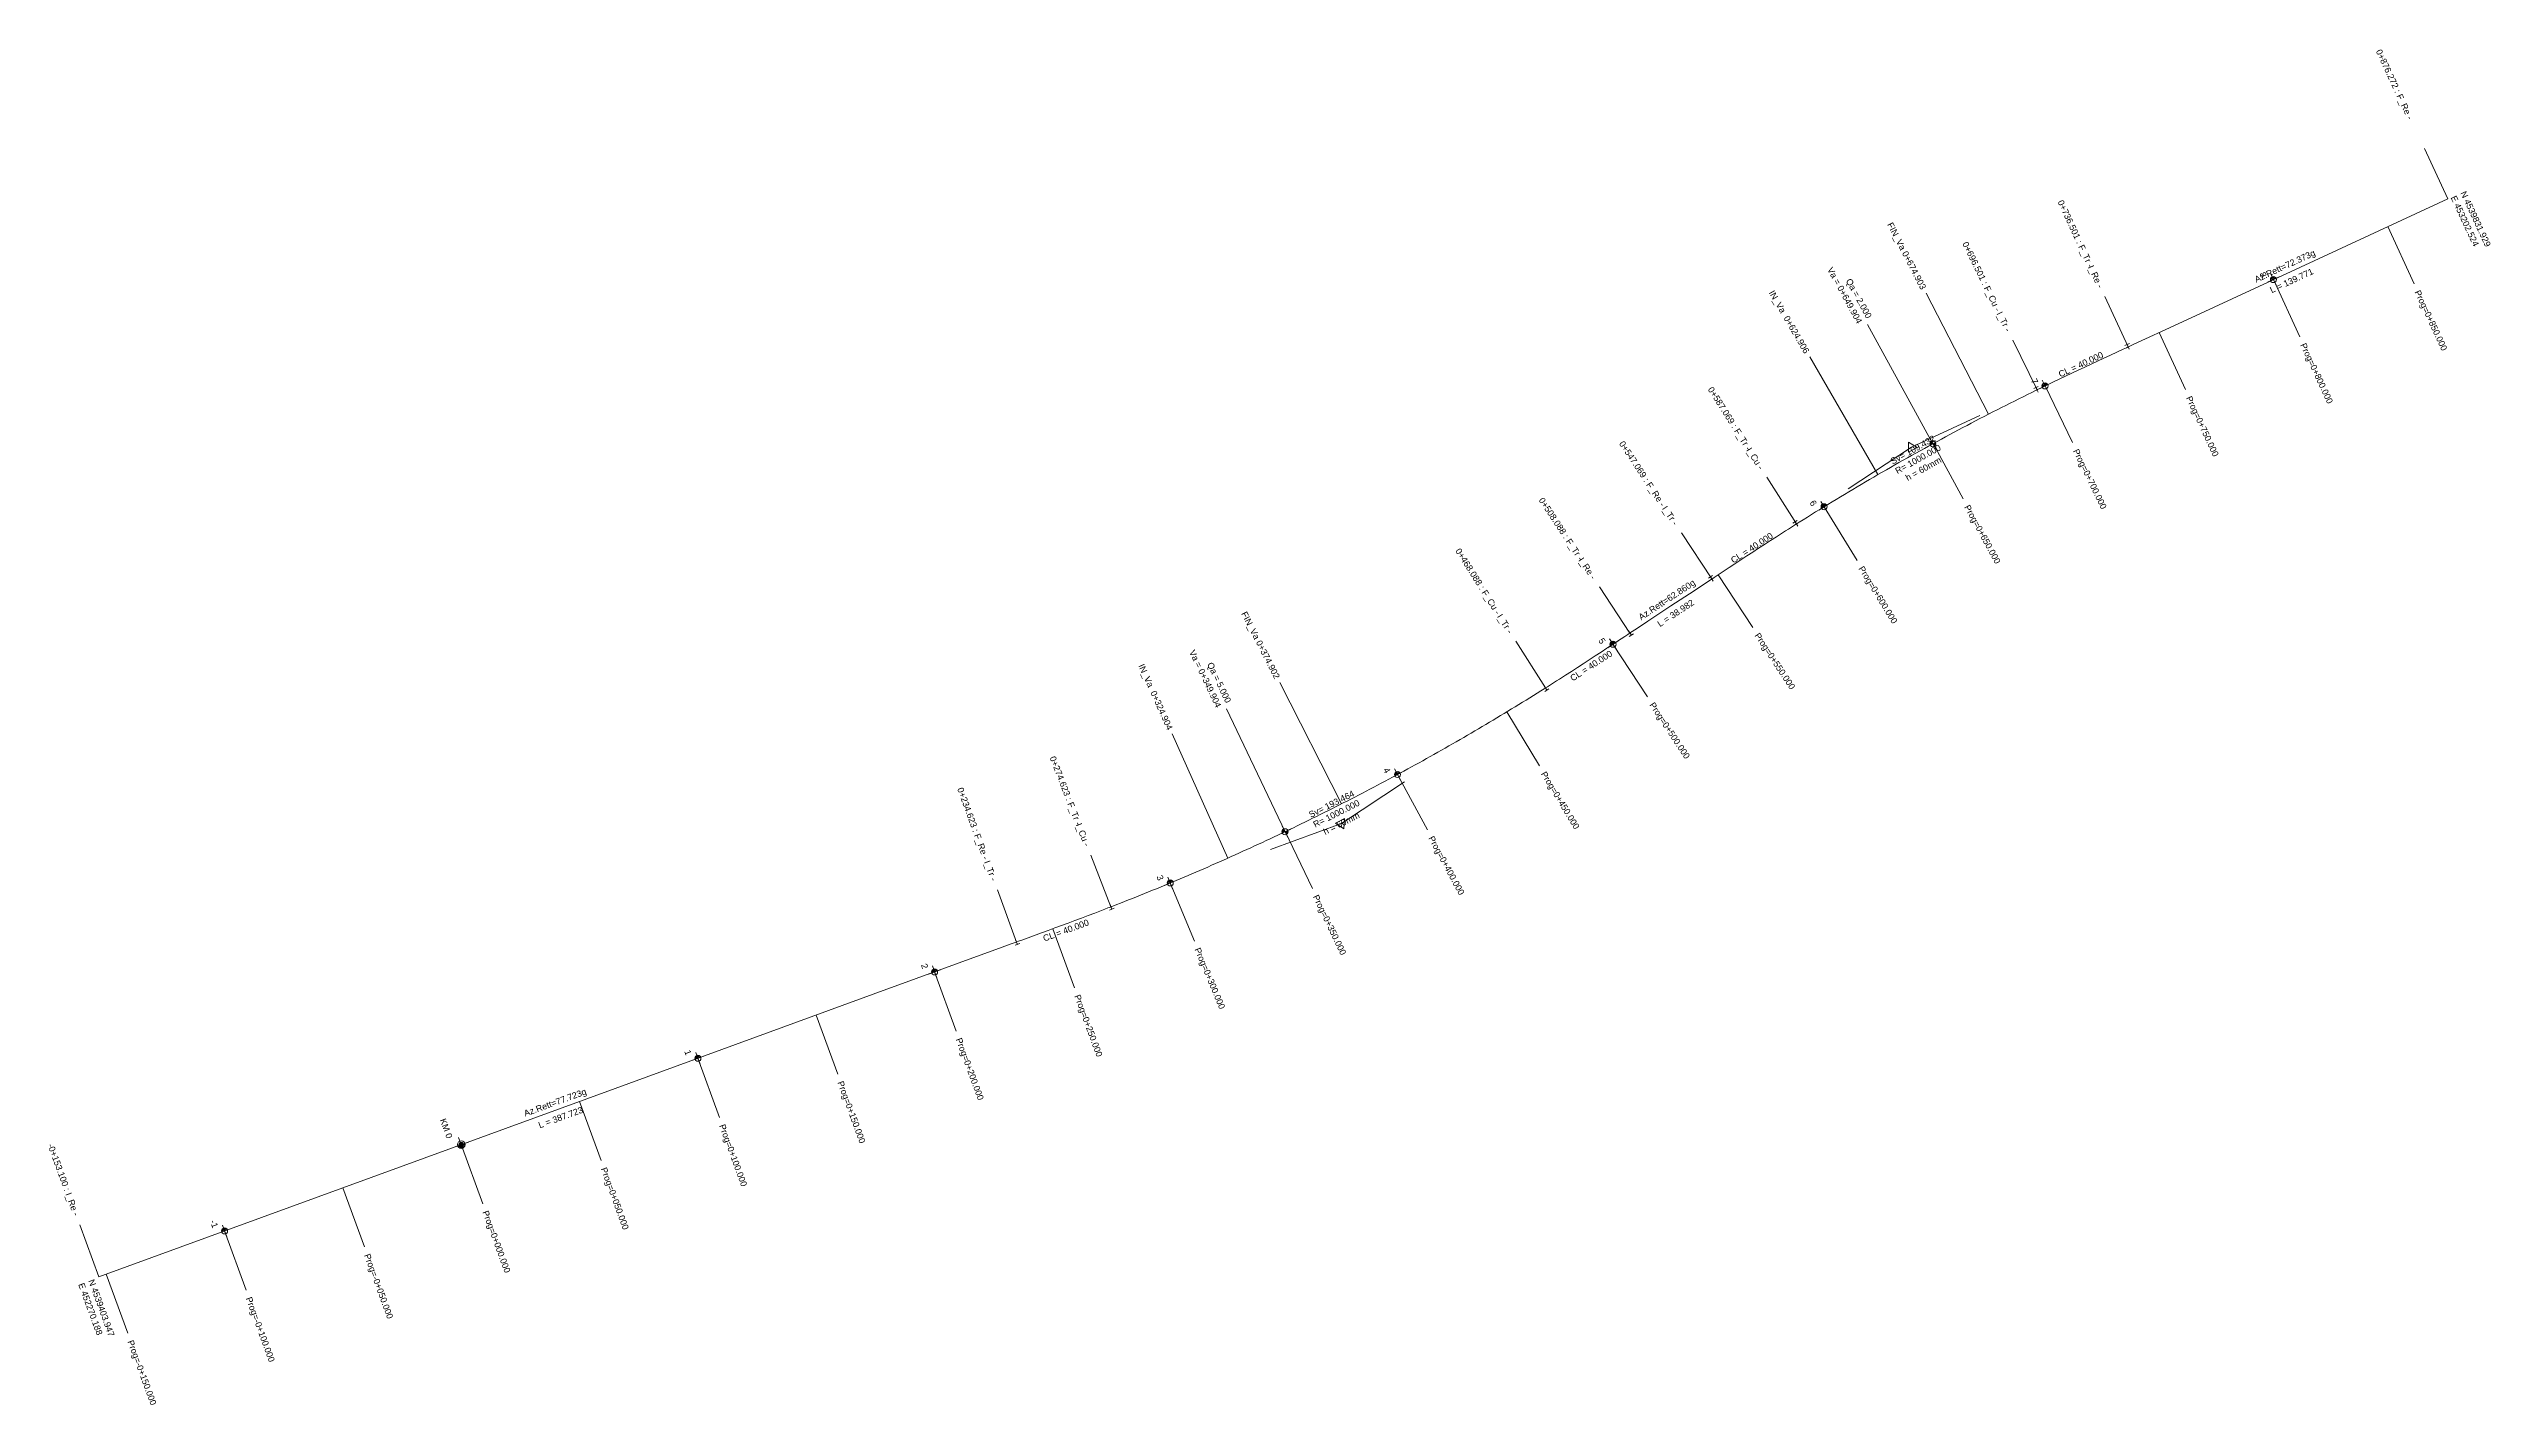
# Model space of a CAD drawing. Header units: metres. Extents: x 452250 to 453220, y 4539353 to 4539891.
import ezdxf
from ezdxf.enums import TextEntityAlignment as Align

# ---------------------------------------------------------------- set-up
doc = ezdxf.new("R2010")
doc.units = ezdxf.units.M
doc.header["$MEASUREMENT"] = 0
for name, color, linetype, lineweight in [('_Chilometriche', 2, 'Continuous', 0), ('_Ettometriche', 2, 'Continuous', 0), ('_Ettometriche_500', 2, 'Continuous', 0), ('_Linee Progressive Passo Costante', 1, 'Continuous', 0), ('_Linee Progressive Pti Tangenza', 1, 'Continuous', 0), ('_Linee_Elementi_Alt_in_Pln', 1, 'Continuous', 0), ('_PLN_Lunghezza_Clotoide', 2, 'Continuous', 0), ('_PLN_Simb_T', 2, 'Continuous', 0), ('_Simboli Curve Planimetriche', 2, 'Continuous', 0), ('_Simbolo_vertice_altimetrico_in_pln', 1, 'Continuous', 0), ('_Txt Componenti Planimetrici', 2, 'Continuous', 0), ('_Txt Coordinate Iniziali', 2, 'Continuous', 0), ('_Txt progressive passo costante', 2, 'Continuous', 0), ('_Txt Pti di Tangenza', 2, 'Continuous', 0), ('_TXT_coordinate finali', 2, 'Continuous', 0), ('_TXT_Elementi_Alt_in_Pln', 2, 'Continuous', 0), ('_Vertici Curve Planimetriche', 2, 'Continuous', 0), ('Ferrovia_Principale', 4, 'Continuous', 0)]:
    doc.layers.add(name, color=color, linetype=linetype, lineweight=lineweight)
doc.styles.add('_Progressive Parziali', font='arial.ttf', dxfattribs={"height": 0.0025})
doc.styles.add('_Txt_Pln_Centro', font='arial.ttf', dxfattribs={"height": 0.0025})
doc.styles.add('_Txt_Pln_DX', font='arial.ttf', dxfattribs={"height": 0.0025})
doc.styles.add('_Txt_Pln_SX', font='arial.ttf', dxfattribs={"height": 0.0025})

msp = doc.modelspace()

# ---------------------------------------------------------------- texts
at = {"layer": '_Txt Componenti Planimetrici', "char_height": 2.5, "attachment_point": 5, "line_spacing_factor": 1.02, "style": '_Txt_Pln_Centro'}
for s, insert, rotation in [('\\C256;Sv= 109.432\\PR= 1000.000', (452991.24, 4539730.41), 29.1448), ('\\C256;Sv= 193.464\\PR= 1000.000', (452760.44, 4539589.74), 26.73744)]:
    msp.add_mtext(s, dxfattribs=dict(at, insert=insert, rotation=rotation))
at = {"layer": '_Txt Pti di Tangenza', "style": '_Txt_Pln_DX'}
msp.add_text('-0+153.100 : I_Re - ', height=2.5, rotation=290.04918, dxfattribs=at).set_placement((452261.62, 4539427.43), align=Align.MIDDLE_RIGHT)

# ---------------------------------------------------------------- blocks, each defined once
blk = doc.blocks.new('SIM_02')
at = {"layer": '_Chilometriche', "color": 2}
for p, q in [((-0.0006, 0.00067), (-0.0006, -0.00067)), ((-0.0003, 0.00085), (-0.0003, -0.00085)), ((0, 0), (0, 0.003)), ((0, 0), (0, -0.003)), ((0.0003, 0.00147), (0.0003, -0.00147)), ((0.0006, 0.00137), (0.0006, -0.00137)), ((0.0009, 0.0012), (0.0009, -0.0012)), ((0.0012, 0.0009), (0.0012, -0.0009)), ((-0.003, 0), (0.003, 0))]:
    blk.add_line(p, q, dxfattribs=at)
for radius in [0.0015, 0.0009]:
    blk.add_circle((0, 0), radius, dxfattribs=at)
blk = doc.blocks.new('DrawTextAnnotation')
at = {"layer": '_Chilometriche', "insert": (-0.004, -0.00342), "char_height": 0.0025, "attachment_point": 6, "line_spacing_factor": 1.02, "style": '_Txt_Pln_DX'}
blk.add_mtext('\\C256;KM 0', dxfattribs=at)
blk = doc.blocks.new('SIM_01')
at = {"layer": '_Ettometriche', "color": 2}
for p, q in [((-0.0009, 0.00079), (-0.0009, -0.00079)), ((-0.0006, 0.00104), (-0.0006, -0.00104)), ((-0.0003, 0.00116), (-0.0003, -0.00116)), ((0, 0.0025), (0, -0.0025)), ((-0.0025, 0), (0.0025, 0))]:
    blk.add_line(p, q, dxfattribs=at)
blk.add_circle((0, 0), 0.0012, dxfattribs=at)
blk = doc.blocks.new('SIM_01_1')
at = {"layer": '_Ettometriche', "color": 2}
for p, q in [((-0.0025, 0), (0.0025, 0)), ((-0.0009, 0.00079), (-0.0009, -0.00079)), ((-0.0006, 0.00104), (-0.0006, -0.00104)), ((-0.0003, 0.00116), (-0.0003, -0.00116)), ((0, 0.0025), (0, -0.0025))]:
    blk.add_line(p, q, dxfattribs=at)
blk.add_circle((0, 0), 0.0012, dxfattribs=at)
blk = doc.blocks.new('DrawTextAnnotation_1')
at = {"layer": '_Ettometriche', "insert": (-0.0025, -0.00292), "char_height": 0.0025, "attachment_point": 6, "line_spacing_factor": 1.02, "style": '_Txt_Pln_DX'}
blk.add_mtext('\\C256;-1', dxfattribs=at)
blk = doc.blocks.new('DrawTextAnnotation_2')
at = {"layer": '_Ettometriche', "insert": (-0.0025, -0.00292), "char_height": 0.0025, "attachment_point": 6, "line_spacing_factor": 1.02, "style": '_Txt_Pln_DX'}
blk.add_mtext('\\C256;1', dxfattribs=at)
blk = doc.blocks.new('DrawTextAnnotation_3')
at = {"layer": '_Ettometriche', "insert": (-0.0025, -0.00292), "char_height": 0.0025, "attachment_point": 6, "line_spacing_factor": 1.02, "style": '_Txt_Pln_DX'}
blk.add_mtext('\\C256;2', dxfattribs=at)
blk = doc.blocks.new('DrawTextAnnotation_4')
at = {"layer": '_Ettometriche', "insert": (-0.0025, -0.00292), "char_height": 0.0025, "attachment_point": 6, "line_spacing_factor": 1.02, "style": '_Txt_Pln_DX'}
blk.add_mtext('\\C256;3', dxfattribs=at)
blk = doc.blocks.new('DrawTextAnnotation_5')
at = {"layer": '_Ettometriche', "insert": (-0.0025, -0.00292), "char_height": 0.0025, "attachment_point": 6, "line_spacing_factor": 1.02, "style": '_Txt_Pln_DX'}
blk.add_mtext('\\C256;4', dxfattribs=at)
blk = doc.blocks.new('DrawTextAnnotation_6')
at = {"layer": '_Ettometriche', "insert": (-0.0025, -0.00292), "char_height": 0.0025, "attachment_point": 6, "line_spacing_factor": 1.02, "style": '_Txt_Pln_DX'}
blk.add_mtext('\\C256;6', dxfattribs=at)
blk = doc.blocks.new('DrawTextAnnotation_7')
at = {"layer": '_Ettometriche', "insert": (-0.0025, -0.00292), "char_height": 0.0025, "attachment_point": 6, "line_spacing_factor": 1.02, "style": '_Txt_Pln_DX'}
blk.add_mtext('\\C256;7', dxfattribs=at)
blk = doc.blocks.new('DrawTextAnnotation_8')
at = {"layer": '_Ettometriche', "insert": (-0.0025, -0.00292), "char_height": 0.0025, "attachment_point": 6, "line_spacing_factor": 1.02, "style": '_Txt_Pln_DX'}
blk.add_mtext('\\C256;8', dxfattribs=at)
blk = doc.blocks.new('SIM_01 - 500')
at = {"layer": '_Ettometriche_500', "color": 2}
for p, q in [((-0.0025, 0), (0.0025, 0)), ((-0.0009, 0.00079), (-0.0009, -0.00079)), ((-0.0006, 0.00104), (-0.0006, -0.00104)), ((-0.0003, 0.00116), (-0.0003, -0.00116)), ((0, 0.0025), (0, -0.0025))]:
    blk.add_line(p, q, dxfattribs=at)
blk.add_circle((0, 0), 0.0012, dxfattribs=at)
blk = doc.blocks.new('DrawTextAnnotation_9')
at = {"layer": '_Ettometriche_500', "insert": (-0.0025, -0.00292), "char_height": 0.0025, "attachment_point": 6, "line_spacing_factor": 1.02, "style": '_Txt_Pln_DX'}
blk.add_mtext('\\C256;5', dxfattribs=at)
blk = doc.blocks.new('DrawLineAnnotationDirectionLength')
at = {"layer": '_Linee Progressive Pti Tangenza'}
blk.add_line((0, 0), (-0.022, 0), dxfattribs=at)
blk = doc.blocks.new('DrawTextAnnotation_10')
at = {"layer": '_Txt Componenti Planimetrici', "insert": (0, 0.00258), "char_height": 0.0025, "attachment_point": 5, "line_spacing_factor": 1.02, "style": '_Txt_Pln_Centro'}
blk.add_mtext('\\C256;Az.Rett=77.723g', dxfattribs=at)
blk = doc.blocks.new('DrawTextAnnotation_11')
at = {"layer": '_Txt Componenti Planimetrici', "insert": (0, 0.00258), "char_height": 0.0025, "attachment_point": 5, "line_spacing_factor": 1.02, "style": '_Txt_Pln_Centro'}
blk.add_mtext('\\C256;Az.Rett=62.860g', dxfattribs=at)
blk = doc.blocks.new('DrawTextAnnotation_12')
at = {"layer": '_Txt Componenti Planimetrici', "insert": (0, 0.00258), "char_height": 0.0025, "attachment_point": 5, "line_spacing_factor": 1.02, "style": '_Txt_Pln_Centro'}
blk.add_mtext('\\C256;Az.Rett=72.373g', dxfattribs=at)
blk = doc.blocks.new('DrawTextAnnotation_13')
at = {"layer": '_Txt Componenti Planimetrici', "insert": (0, -0.00342), "char_height": 0.0025, "attachment_point": 5, "line_spacing_factor": 1.02, "style": '_Txt_Pln_Centro'}
blk.add_mtext('\\C256;L = 387.723', dxfattribs=at)
blk = doc.blocks.new('DrawTextAnnotation_14')
at = {"layer": '_Txt Componenti Planimetrici', "insert": (0, -0.00342), "char_height": 0.0025, "attachment_point": 5, "line_spacing_factor": 1.02, "style": '_Txt_Pln_Centro'}
blk.add_mtext('\\C256;L = 38.982', dxfattribs=at)
blk = doc.blocks.new('DrawTextAnnotation_15')
at = {"layer": '_Txt Componenti Planimetrici', "insert": (0, -0.00342), "char_height": 0.0025, "attachment_point": 5, "line_spacing_factor": 1.02, "style": '_Txt_Pln_Centro'}
blk.add_mtext('\\C256;L = 139.771', dxfattribs=at)
blk = doc.blocks.new('DrawTextAnnotation_16')
at = {"layer": '_Txt Coordinate Iniziali', "insert": (0, -0.00542), "char_height": 0.0025, "attachment_point": 4, "line_spacing_factor": 1.02, "style": '_Txt_Pln_SX'}
blk.add_mtext('\\C256;N 4539403.947\\PE 452270.188', dxfattribs=at)
blk = doc.blocks.new('DrawTextAnnotation_17')
at = {"layer": '_TXT_coordinate finali', "insert": (0, 0.00458), "char_height": 0.0025, "attachment_point": 4, "line_spacing_factor": 1.02, "style": '_Txt_Pln_SX'}
blk.add_mtext('\\C256;N 4539831.929\\PE 453202.524', dxfattribs=at)
blk = doc.blocks.new('DrawLeaderAnnotation')
at = {"layer": '_Simboli Curve Planimetriche', "flags": 128}
blk.add_lwpolyline([(0.00231, 0), (-0.00115, 0.002), (-0.00115, -0.002)], close=True, dxfattribs=at)
blk = doc.blocks.new('DrawLineAnnotationDirectionLength_1')
at = {"layer": '_Simboli Curve Planimetriche'}
blk.add_point((0, 0), dxfattribs=at)
blk = doc.blocks.new('DrawLineAnnotationDirectionLength_2')
at = {"layer": '_Vertici Curve Planimetriche'}
blk.add_line((0, 0), (-0.03, 0), dxfattribs=at)
blk = doc.blocks.new('DrawLineAnnotationDirectionLength_3')
at = {"layer": '_Vertici Curve Planimetriche'}
blk.add_line((0, 0), (0.03, 0), dxfattribs=at)
blk = doc.blocks.new('DrawTextAnnotation_18')
at = {"layer": '_Txt Pti di Tangenza', "style": '_Txt_Pln_DX'}
blk.add_text('I_Re - ', height=0.0025, dxfattribs=at).set_placement((-0.025, 0), align=Align.MIDDLE_RIGHT)
blk = doc.blocks.new('DrawTextAnnotation_19')
at = {"layer": '_Txt Pti di Tangenza', "insert": (-0.035, -0.00042), "char_height": 0.0025, "attachment_point": 6, "line_spacing_factor": 1.02, "style": '_Txt_Pln_DX'}
blk.add_mtext('\\C256;0+234.623 : F_Re - ', dxfattribs=at)
blk = doc.blocks.new('DrawTextAnnotation_20')
at = {"layer": '_Txt Pti di Tangenza', "insert": (-0.035, -0.00042), "char_height": 0.0025, "attachment_point": 6, "line_spacing_factor": 1.02, "style": '_Txt_Pln_DX'}
blk.add_mtext('\\C256;0+547.069 : F_Re - ', dxfattribs=at)
blk = doc.blocks.new('DrawTextAnnotation_21')
at = {"layer": '_Txt Pti di Tangenza', "insert": (-0.035, -0.00042), "char_height": 0.0025, "attachment_point": 6, "line_spacing_factor": 1.02, "style": '_Txt_Pln_DX'}
blk.add_mtext('\\C256;0+876.272 : F_Re - ', dxfattribs=at)
blk = doc.blocks.new('DrawTextAnnotation_22')
at = {"layer": '_Txt Pti di Tangenza', "style": '_Txt_Pln_DX'}
blk.add_text('I_Tr - ', height=0.0025, dxfattribs=at).set_placement((-0.025, 0), align=Align.MIDDLE_RIGHT)
blk = doc.blocks.new('DrawTextAnnotation_23')
at = {"layer": '_Txt Pti di Tangenza', "insert": (-0.035, -0.00042), "char_height": 0.0025, "attachment_point": 6, "line_spacing_factor": 1.02, "style": '_Txt_Pln_DX'}
blk.add_mtext('\\C256;0+274.623 : F_Tr - ', dxfattribs=at)
blk = doc.blocks.new('DrawTextAnnotation_24')
at = {"layer": '_Txt Pti di Tangenza', "insert": (-0.035, -0.00042), "char_height": 0.0025, "attachment_point": 6, "line_spacing_factor": 1.02, "style": '_Txt_Pln_DX'}
blk.add_mtext('\\C256;0+508.088 : F_Tr - ', dxfattribs=at)
blk = doc.blocks.new('DrawTextAnnotation_25')
at = {"layer": '_Txt Pti di Tangenza', "insert": (-0.035, -0.00042), "char_height": 0.0025, "attachment_point": 6, "line_spacing_factor": 1.02, "style": '_Txt_Pln_DX'}
blk.add_mtext('\\C256;0+587.069 : F_Tr - ', dxfattribs=at)
blk = doc.blocks.new('DrawTextAnnotation_26')
at = {"layer": '_Txt Pti di Tangenza', "insert": (-0.035, -0.00042), "char_height": 0.0025, "attachment_point": 6, "line_spacing_factor": 1.02, "style": '_Txt_Pln_DX'}
blk.add_mtext('\\C256;0+736.501 : F_Tr - ', dxfattribs=at)
blk = doc.blocks.new('DrawTextAnnotation_27')
at = {"layer": '_Txt Pti di Tangenza', "style": '_Txt_Pln_DX'}
blk.add_text('I_Cu - ', height=0.0025, dxfattribs=at).set_placement((-0.025, 0), align=Align.MIDDLE_RIGHT)
blk = doc.blocks.new('DrawTextAnnotation_28')
at = {"layer": '_Txt Pti di Tangenza', "insert": (-0.035, -0.00042), "char_height": 0.0025, "attachment_point": 6, "line_spacing_factor": 1.02, "style": '_Txt_Pln_DX'}
blk.add_mtext('\\C256;0+468.088 : F_Cu - ', dxfattribs=at)
blk = doc.blocks.new('DrawTextAnnotation_29')
at = {"layer": '_Txt Pti di Tangenza', "insert": (-0.035, -0.00042), "char_height": 0.0025, "attachment_point": 6, "line_spacing_factor": 1.02, "style": '_Txt_Pln_DX'}
blk.add_mtext('\\C256;0+696.501 : F_Cu - ', dxfattribs=at)
blk = doc.blocks.new('DrawLineAnnotationDirectionLength_4')
at = {"layer": '_Linee_Elementi_Alt_in_Pln'}
blk.add_line((0, 0), (-0.054, 0), dxfattribs=at)
blk = doc.blocks.new('DrawTextAnnotation_30')
at = {"layer": '_TXT_Elementi_Alt_in_Pln', "insert": (-0.056, -0.00242), "char_height": 0.0025, "attachment_point": 6, "line_spacing_factor": 1.02, "style": '_Txt_Pln_DX'}
blk.add_mtext('\\C256;Va = 0+349.904', dxfattribs=at)
blk = doc.blocks.new('DrawTextAnnotation_31')
at = {"layer": '_TXT_Elementi_Alt_in_Pln', "insert": (-0.056, -0.00242), "char_height": 0.0025, "attachment_point": 6, "line_spacing_factor": 1.02, "style": '_Txt_Pln_DX'}
blk.add_mtext('\\C256;Va = 0+649.904', dxfattribs=at)
blk = doc.blocks.new('DrawTextAnnotation_32')
at = {"layer": '_TXT_Elementi_Alt_in_Pln', "insert": (-0.056, -0.00042), "char_height": 0.0025, "attachment_point": 6, "line_spacing_factor": 1.02, "style": '_Txt_Pln_DX'}
blk.add_mtext('\\C256;IN_Va  0+324.904', dxfattribs=at)
blk = doc.blocks.new('DrawTextAnnotation_33')
at = {"layer": '_TXT_Elementi_Alt_in_Pln', "insert": (-0.056, -0.00042), "char_height": 0.0025, "attachment_point": 6, "line_spacing_factor": 1.02, "style": '_Txt_Pln_DX'}
blk.add_mtext('\\C256;IN_Va  0+624.906', dxfattribs=at)
blk = doc.blocks.new('DrawTextAnnotation_34')
at = {"layer": '_TXT_Elementi_Alt_in_Pln', "insert": (-0.056, -0.00042), "char_height": 0.0025, "attachment_point": 6, "line_spacing_factor": 1.02, "style": '_Txt_Pln_DX'}
blk.add_mtext('\\C256;FIN_Va 0+374.902', dxfattribs=at)
blk = doc.blocks.new('DrawTextAnnotation_35')
at = {"layer": '_TXT_Elementi_Alt_in_Pln', "insert": (-0.056, -0.00042), "char_height": 0.0025, "attachment_point": 6, "line_spacing_factor": 1.02, "style": '_Txt_Pln_DX'}
blk.add_mtext('\\C256;FIN_Va 0+674.903', dxfattribs=at)
blk = doc.blocks.new('DrawLineAnnotationDirectionLength_5')
at = {"layer": '_Linee Progressive Passo Costante'}
blk.add_line((0, 0), (0.025, 0), dxfattribs=at)
blk = doc.blocks.new('DrawTextAnnotation_36')
at = {"layer": '_Txt progressive passo costante', "insert": (0.028, -0.00042), "char_height": 0.0025, "attachment_point": 4, "line_spacing_factor": 1.02, "style": '_Progressive Parziali'}
blk.add_mtext('\\C256;Prog=-0+150.000', dxfattribs=at)
blk = doc.blocks.new('DrawTextAnnotation_37')
at = {"layer": '_Txt progressive passo costante', "insert": (0.028, -0.00042), "char_height": 0.0025, "attachment_point": 4, "line_spacing_factor": 1.02, "style": '_Progressive Parziali'}
blk.add_mtext('\\C256;Prog=-0+100.000', dxfattribs=at)
blk = doc.blocks.new('DrawTextAnnotation_38')
at = {"layer": '_Txt progressive passo costante', "insert": (0.028, -0.00042), "char_height": 0.0025, "attachment_point": 4, "line_spacing_factor": 1.02, "style": '_Progressive Parziali'}
blk.add_mtext('\\C256;Prog=-0+050.000', dxfattribs=at)
blk = doc.blocks.new('DrawTextAnnotation_39')
at = {"layer": '_Txt progressive passo costante', "insert": (0.028, -0.00042), "char_height": 0.0025, "attachment_point": 4, "line_spacing_factor": 1.02, "style": '_Progressive Parziali'}
blk.add_mtext('\\C256;Prog=0+000.000', dxfattribs=at)
blk = doc.blocks.new('DrawTextAnnotation_40')
at = {"layer": '_Txt progressive passo costante', "insert": (0.028, -0.00042), "char_height": 0.0025, "attachment_point": 4, "line_spacing_factor": 1.02, "style": '_Progressive Parziali'}
blk.add_mtext('\\C256;Prog=0+050.000', dxfattribs=at)
blk = doc.blocks.new('DrawTextAnnotation_41')
at = {"layer": '_Txt progressive passo costante', "insert": (0.028, -0.00042), "char_height": 0.0025, "attachment_point": 4, "line_spacing_factor": 1.02, "style": '_Progressive Parziali'}
blk.add_mtext('\\C256;Prog=0+100.000', dxfattribs=at)
blk = doc.blocks.new('DrawTextAnnotation_42')
at = {"layer": '_Txt progressive passo costante', "insert": (0.028, -0.00042), "char_height": 0.0025, "attachment_point": 4, "line_spacing_factor": 1.02, "style": '_Progressive Parziali'}
blk.add_mtext('\\C256;Prog=0+150.000', dxfattribs=at)
blk = doc.blocks.new('DrawTextAnnotation_43')
at = {"layer": '_Txt progressive passo costante', "insert": (0.028, -0.00042), "char_height": 0.0025, "attachment_point": 4, "line_spacing_factor": 1.02, "style": '_Progressive Parziali'}
blk.add_mtext('\\C256;Prog=0+200.000', dxfattribs=at)
blk = doc.blocks.new('DrawTextAnnotation_44')
at = {"layer": '_Txt progressive passo costante', "insert": (0.028, -0.00042), "char_height": 0.0025, "attachment_point": 4, "line_spacing_factor": 1.02, "style": '_Progressive Parziali'}
blk.add_mtext('\\C256;Prog=0+250.000', dxfattribs=at)
blk = doc.blocks.new('DrawTextAnnotation_45')
at = {"layer": '_Txt progressive passo costante', "insert": (0.028, -0.00042), "char_height": 0.0025, "attachment_point": 4, "line_spacing_factor": 1.02, "style": '_Progressive Parziali'}
blk.add_mtext('\\C256;Prog=0+300.000', dxfattribs=at)
blk = doc.blocks.new('DrawTextAnnotation_46')
at = {"layer": '_Txt progressive passo costante', "insert": (0.028, -0.00042), "char_height": 0.0025, "attachment_point": 4, "line_spacing_factor": 1.02, "style": '_Progressive Parziali'}
blk.add_mtext('\\C256;Prog=0+350.000', dxfattribs=at)
blk = doc.blocks.new('DrawTextAnnotation_47')
at = {"layer": '_Txt progressive passo costante', "insert": (0.028, -0.00042), "char_height": 0.0025, "attachment_point": 4, "line_spacing_factor": 1.02, "style": '_Progressive Parziali'}
blk.add_mtext('\\C256;Prog=0+400.000', dxfattribs=at)
blk = doc.blocks.new('DrawTextAnnotation_48')
at = {"layer": '_Txt progressive passo costante', "insert": (0.028, -0.00042), "char_height": 0.0025, "attachment_point": 4, "line_spacing_factor": 1.02, "style": '_Progressive Parziali'}
blk.add_mtext('\\C256;Prog=0+450.000', dxfattribs=at)
blk = doc.blocks.new('DrawTextAnnotation_49')
at = {"layer": '_Txt progressive passo costante', "insert": (0.028, -0.00042), "char_height": 0.0025, "attachment_point": 4, "line_spacing_factor": 1.02, "style": '_Progressive Parziali'}
blk.add_mtext('\\C256;Prog=0+500.000', dxfattribs=at)
blk = doc.blocks.new('DrawTextAnnotation_50')
at = {"layer": '_Txt progressive passo costante', "insert": (0.028, -0.00042), "char_height": 0.0025, "attachment_point": 4, "line_spacing_factor": 1.02, "style": '_Progressive Parziali'}
blk.add_mtext('\\C256;Prog=0+550.000', dxfattribs=at)
blk = doc.blocks.new('DrawTextAnnotation_51')
at = {"layer": '_Txt progressive passo costante', "insert": (0.028, -0.00042), "char_height": 0.0025, "attachment_point": 4, "line_spacing_factor": 1.02, "style": '_Progressive Parziali'}
blk.add_mtext('\\C256;Prog=0+600.000', dxfattribs=at)
blk = doc.blocks.new('DrawTextAnnotation_52')
at = {"layer": '_Txt progressive passo costante', "insert": (0.028, -0.00042), "char_height": 0.0025, "attachment_point": 4, "line_spacing_factor": 1.02, "style": '_Progressive Parziali'}
blk.add_mtext('\\C256;Prog=0+650.000', dxfattribs=at)
blk = doc.blocks.new('DrawTextAnnotation_53')
at = {"layer": '_Txt progressive passo costante', "insert": (0.028, -0.00042), "char_height": 0.0025, "attachment_point": 4, "line_spacing_factor": 1.02, "style": '_Progressive Parziali'}
blk.add_mtext('\\C256;Prog=0+700.000', dxfattribs=at)
blk = doc.blocks.new('DrawTextAnnotation_54')
at = {"layer": '_Txt progressive passo costante', "insert": (0.028, -0.00042), "char_height": 0.0025, "attachment_point": 4, "line_spacing_factor": 1.02, "style": '_Progressive Parziali'}
blk.add_mtext('\\C256;Prog=0+750.000', dxfattribs=at)
blk = doc.blocks.new('DrawTextAnnotation_55')
at = {"layer": '_Txt progressive passo costante', "insert": (0.028, -0.00042), "char_height": 0.0025, "attachment_point": 4, "line_spacing_factor": 1.02, "style": '_Progressive Parziali'}
blk.add_mtext('\\C256;Prog=0+800.000', dxfattribs=at)
blk = doc.blocks.new('DrawTextAnnotation_56')
at = {"layer": '_Txt progressive passo costante', "insert": (0.028, -0.00042), "char_height": 0.0025, "attachment_point": 4, "line_spacing_factor": 1.02, "style": '_Progressive Parziali'}
blk.add_mtext('\\C256;Prog=0+850.000', dxfattribs=at)
blk = doc.blocks.new('SIM_09')
at = {"layer": '_Simbolo_vertice_altimetrico_in_pln'}
for p, q in [((-0.0025, 0), (0.0025, 0)), ((-0.0009, 0.00079), (-0.0009, 0)), ((-0.0006, 0.00104), (-0.0006, 0)), ((-0.0003, 0.00116), (-0.0003, 0)), ((0, 0.0025), (0, -0.0025)), ((0.0003, -0.00116), (0.0003, 0)), ((0.0006, -0.00104), (0.0006, 0)), ((0.0009, -0.00079), (0.0009, 0))]:
    blk.add_line(p, q, dxfattribs=at)
blk.add_circle((0, 0), 0.0012, dxfattribs=at)
blk = doc.blocks.new('SIM_09_1')
at = {"layer": '_Simbolo_vertice_altimetrico_in_pln'}
for p, q in [((-0.0025, 0), (0.0025, 0)), ((-0.0009, 0.00079), (-0.0009, 0)), ((-0.0006, 0.00104), (-0.0006, 0)), ((-0.0003, 0.00116), (-0.0003, 0)), ((0, 0.0025), (0, -0.0025)), ((0.0003, -0.00116), (0.0003, 0)), ((0.0006, -0.00104), (0.0006, 0)), ((0.0009, -0.00079), (0.0009, 0))]:
    blk.add_line(p, q, dxfattribs=at)
blk.add_circle((0, 0), 0.0012, dxfattribs=at)
blk = doc.blocks.new('SIM_03')
at = {"layer": '_PLN_Simb_T', "flags": 128}
for points in [[(-0.00099, 0.00099), (0.00099, 0.00099)], [(0, -0.00099), (0, 0.00099)]]:
    blk.add_lwpolyline(points, dxfattribs=at)
blk = doc.blocks.new('SIM_03_1')
at = {"layer": '_PLN_Simb_T', "flags": 128}
for points in [[(-0.00099, 0.00099), (0.00099, 0.00099)], [(0, -0.00099), (0, 0.00099)]]:
    blk.add_lwpolyline(points, dxfattribs=at)
blk = doc.blocks.new('DrawTextAnnotation_57')
at = {"layer": '_PLN_Lunghezza_Clotoide', "insert": (0, 0.00158), "char_height": 0.0025, "attachment_point": 5, "line_spacing_factor": 1.02, "style": '_Txt_Pln_Centro'}
blk.add_mtext('\\C256;CL = 40.000', dxfattribs=at)
blk = doc.blocks.new('DrawTextAnnotation_58')
at = {"layer": '_PLN_Lunghezza_Clotoide', "insert": (0, -0.00242), "char_height": 0.0025, "attachment_point": 5, "line_spacing_factor": 1.02, "style": '_Txt_Pln_Centro'}
blk.add_mtext('\\C256;CL = 40.000', dxfattribs=at)
blk = doc.blocks.new('DrawTextAnnotation_59')
at = {"layer": '_TXT_Elementi_Alt_in_Pln', "insert": (-0.056, 0.00158), "char_height": 0.0025, "attachment_point": 6, "line_spacing_factor": 1.02, "style": '_Txt_Pln_DX'}
blk.add_mtext('\\C256;Qa = 5.000', dxfattribs=at)
blk = doc.blocks.new('DrawTextAnnotation_60')
at = {"layer": '_TXT_Elementi_Alt_in_Pln', "insert": (-0.056, 0.00158), "char_height": 0.0025, "attachment_point": 6, "line_spacing_factor": 1.02, "style": '_Txt_Pln_DX'}
blk.add_mtext('\\C256;Qa = 2.000', dxfattribs=at)
blk = doc.blocks.new('DrawTextAnnotation_61')
at = {"layer": '_Txt Componenti Planimetrici', "insert": (0, -0.00692), "char_height": 0.0025, "attachment_point": 5, "line_spacing_factor": 1.02, "style": '_Txt_Pln_Centro'}
blk.add_mtext('\\C256;h = 60mm', dxfattribs=at)

# ---------------------------------------------------------------- linework, layer by layer
at = {"layer": 'Ferrovia_Principale'}
msp.add_lwpolyline([(452270.19, 4539403.95), (452475.07, 4539478.72), (452577.5, 4539516.1), (452628.72, 4539534.79), (452631.93, 4539535.96), (452633.53, 4539536.54), (452634.33, 4539536.84), (452634.38, 4539536.85), (452634.4, 4539536.86), (452634.41, 4539536.87), (452634.42, 4539536.87), (452634.42, 4539536.87), (452634.42, 4539536.87), (452634.43, 4539536.87), (452634.45, 4539536.88), (452634.49, 4539536.9), (452635.15, 4539537.14), (452636.47, 4539537.62), (452639.11, 4539538.58), (452644.39, 4539540.52), (452647.03, 4539541.49), (452649.67, 4539542.46), (452652.31, 4539543.43), (452654.95, 4539544.41), (452657.58, 4539545.39), (452660.22, 4539546.38), (452662.85, 4539547.37), (452665.48, 4539548.37), (452666.79, 4539548.87), (452668.11, 4539549.37), (452669.42, 4539549.87), (452670.73, 4539550.38), (452671.39, 4539550.63), (452671.72, 4539550.76), (452671.88, 4539550.83), (452671.89, 4539550.83), (452671.9, 4539550.83), (452671.9, 4539550.83), (452671.91, 4539550.84), (452672.01, 4539550.87), (452672.21, 4539550.95), (452672.6, 4539551.11), (452674.18, 4539551.72), (452675.76, 4539552.34), (452677.34, 4539552.96), (452678.92, 4539553.59), (452680.5, 4539554.21), (452682.08, 4539554.84), (452683.66, 4539555.48), (452685.23, 4539556.11), (452686.81, 4539556.75), (452688.38, 4539557.39), (452689.95, 4539558.04), (452691.52, 4539558.68), (452693.09, 4539559.33), (452694.66, 4539559.98), (452696.23, 4539560.64), (452697.8, 4539561.29), (452699.37, 4539561.95), (452700.93, 4539562.62), (452702.5, 4539563.28), (452704.06, 4539563.95), (452705.62, 4539564.62), (452707.18, 4539565.29), (452708.74, 4539565.97), (452710.3, 4539566.65), (452711.86, 4539567.33), (452713.42, 4539568.01), (452714.97, 4539568.7), (452716.53, 4539569.39), (452718.08, 4539570.08), (452719.63, 4539570.78), (452721.18, 4539571.48), (452722.73, 4539572.18), (452724.28, 4539572.88), (452725.83, 4539573.58), (452727.38, 4539574.29), (452728.92, 4539575), (452730.47, 4539575.72), (452732.01, 4539576.43), (452733.55, 4539577.15), (452735.09, 4539577.87), (452736.63, 4539578.6), (452738.17, 4539579.32), (452739.71, 4539580.05), (452741.24, 4539580.78), (452742.78, 4539581.52), (452744.31, 4539582.25), (452745.85, 4539582.99), (452747.38, 4539583.74), (452748.91, 4539584.48), (452750.44, 4539585.23), (452751.96, 4539585.98), (452753.49, 4539586.73), (452755.01, 4539587.49), (452756.54, 4539588.25), (452758.06, 4539589.01), (452759.58, 4539589.77), (452761.1, 4539590.54), (452762.62, 4539591.3), (452764.14, 4539592.07), (452765.65, 4539592.85), (452767.17, 4539593.62), (452768.68, 4539594.4), (452770.19, 4539595.18), (452771.7, 4539595.97), (452773.21, 4539596.75), (452774.72, 4539597.54), (452776.22, 4539598.33), (452777.73, 4539599.13), (452779.23, 4539599.92), (452780.73, 4539600.72), (452782.24, 4539601.53), (452783.73, 4539602.33), (452785.23, 4539603.14), (452786.73, 4539603.95), (452788.22, 4539604.76), (452789.72, 4539605.57), (452791.21, 4539606.39), (452792.7, 4539607.21), (452794.19, 4539608.03), (452795.68, 4539608.85), (452797.17, 4539609.68), (452798.65, 4539610.51), (452800.13, 4539611.34), (452801.62, 4539612.18), (452803.1, 4539613.01), (452804.58, 4539613.85), (452806.05, 4539614.69), (452807.53, 4539615.54), (452809, 4539616.38), (452810.48, 4539617.23), (452811.95, 4539618.08), (452813.42, 4539618.94), (452814.89, 4539619.8), (452816.35, 4539620.65), (452817.82, 4539621.52), (452819.28, 4539622.38), (452820.75, 4539623.25), (452822.21, 4539624.11), (452823.67, 4539624.99), (452825.12, 4539625.86), (452826.58, 4539626.74), (452828.04, 4539627.61), (452829.49, 4539628.49), (452830.94, 4539629.38), (452832.39, 4539630.26), (452833.84, 4539631.15), (452835.28, 4539632.04), (452836.73, 4539632.93), (452838.17, 4539633.83), (452839.61, 4539634.73), (452841.05, 4539635.63), (452842.49, 4539636.53), (452843.93, 4539637.43), (452844.29, 4539637.66), (452844.38, 4539637.72), (452844.4, 4539637.73), (452844.41, 4539637.74), (452844.41, 4539637.74), (452844.41, 4539637.74), (452844.41, 4539637.74), (452844.42, 4539637.74), (452844.46, 4539637.77), (452844.61, 4539637.86), (452845.2, 4539638.24), (452846.39, 4539638.99), (452847.57, 4539639.74), (452848.76, 4539640.5), (452849.95, 4539641.26), (452852.31, 4539642.78), (452854.68, 4539644.3), (452857.04, 4539645.83), (452859.39, 4539647.36), (452861.75, 4539648.9), (452864.1, 4539650.44), (452866.46, 4539651.98), (452868.81, 4539653.53), (452871.16, 4539655.07), (452875.85, 4539658.17), (452877.02, 4539658.94), (452877.61, 4539659.33), (452877.9, 4539659.53), (452878.19, 4539659.72), (452880.48, 4539661.23), (452885.05, 4539664.24), (452894.2, 4539670.28), (452903.35, 4539676.32), (452907.93, 4539679.34), (452910.22, 4539680.85), (452910.5, 4539681.04), (452910.8, 4539681.24), (452911.38, 4539681.62), (452912.56, 4539682.4), (452917.25, 4539685.49), (452919.6, 4539687.04), (452921.95, 4539688.59), (452924.3, 4539690.13), (452926.66, 4539691.67), (452929.01, 4539693.2), (452931.37, 4539694.74), (452933.73, 4539696.27), (452936.1, 4539697.79), (452938.46, 4539699.31), (452939.65, 4539700.07), (452940.83, 4539700.82), (452942.02, 4539701.58), (452943.21, 4539702.33), (452943.8, 4539702.71), (452943.95, 4539702.8), (452943.99, 4539702.82), (452944, 4539702.83), (452944, 4539702.83), (452944, 4539702.83), (452944, 4539702.83), (452944.02, 4539702.84), (452944.07, 4539702.87), (452944.27, 4539703), (452945.08, 4539703.52), (452946.71, 4539704.54), (452948.34, 4539705.56), (452949.97, 4539706.58), (452951.61, 4539707.59), (452953.24, 4539708.6), (452954.88, 4539709.61), (452956.52, 4539710.61), (452958.16, 4539711.61), (452959.81, 4539712.61), (452961.45, 4539713.61), (452963.1, 4539714.6), (452964.75, 4539715.59), (452966.4, 4539716.57), (452968.06, 4539717.56), (452969.71, 4539718.54), (452971.37, 4539719.51), (452973.03, 4539720.49), (452974.69, 4539721.46), (452976.36, 4539722.42), (452978.02, 4539723.39), (452979.69, 4539724.35), (452981.36, 4539725.3), (452983.03, 4539726.26), (452984.7, 4539727.21), (452986.38, 4539728.16), (452988.05, 4539729.1), (452989.73, 4539730.04), (452991.41, 4539730.98), (452993.09, 4539731.92), (452994.78, 4539732.85), (452996.46, 4539733.78), (452998.15, 4539734.7), (452999.84, 4539735.62), (453001.53, 4539736.54), (453003.22, 4539737.46), (453004.91, 4539738.37), (453006.61, 4539739.28), (453008.31, 4539740.18), (453010.01, 4539741.08), (453011.71, 4539741.98), (453013.41, 4539742.88), (453015.11, 4539743.77), (453016.82, 4539744.66), (453018.53, 4539745.55), (453020.24, 4539746.43), (453021.95, 4539747.31), (453023.66, 4539748.18), (453025.38, 4539749.05), (453027.09, 4539749.92), (453028.81, 4539750.79), (453030.53, 4539751.65), (453032.25, 4539752.51), (453033.97, 4539753.37), (453035.69, 4539754.22), (453037.42, 4539755.07), (453039.15, 4539755.91), (453039.36, 4539756.02), (453039.47, 4539756.07), (453039.52, 4539756.1), (453039.53, 4539756.1), (453039.53, 4539756.1), (453039.54, 4539756.1), (453039.55, 4539756.11), (453039.71, 4539756.19), (453040.02, 4539756.34), (453040.65, 4539756.65), (453041.92, 4539757.26), (453043.18, 4539757.88), (453044.45, 4539758.49), (453045.72, 4539759.1), (453048.25, 4539760.31), (453050.79, 4539761.52), (453053.34, 4539762.72), (453055.88, 4539763.92), (453058.43, 4539765.12), (453060.97, 4539766.31), (453063.52, 4539767.5), (453066.07, 4539768.69), (453068.62, 4539769.87), (453071.17, 4539771.06), (453073.72, 4539772.24), (453075, 4539772.83), (453075.64, 4539773.13), (453075.68, 4539773.15), (453075.7, 4539773.15), (453075.71, 4539773.16), (453075.71, 4539773.16), (453075.71, 4539773.16), (453075.72, 4539773.17), (453075.74, 4539773.17), (453076.02, 4539773.3), (453076.58, 4539773.56), (453077.69, 4539774.08), (453095.52, 4539782.34), (453131.19, 4539798.87), (453202.52, 4539831.93)], dxfattribs=at)

# ---------------------------------------------------------------- block references
at = {"layer": '_Chilometriche', "xscale": 1000, "yscale": 1000, "zscale": 1000, "rotation": 290.0491766974465}
msp.add_blockref('DrawTextAnnotation', (452414.01, 4539456.43), dxfattribs=at)
at = {"layer": '_Chilometriche', "color": 2, "xscale": 1000, "yscale": 1000, "zscale": 1000, "rotation": 290.0491766974465}
msp.add_blockref('SIM_02', (452414.01, 4539456.43), dxfattribs=at)
at = {"layer": '_Ettometriche', "xscale": 1000, "yscale": 1000, "zscale": 1000}
for name, p, rotation in [('DrawTextAnnotation_8', (453133.32, 4539799.86), 294.8638969467939), ('DrawTextAnnotation_7', (453042.68, 4539757.63), 295.818103667013), ('DrawTextAnnotation_6', (452954.98, 4539709.67), 301.5389132781327), ('DrawTextAnnotation_5', (452785.65, 4539603.36), 298.3786494051127), ('DrawTextAnnotation_4', (452695.44, 4539560.31), 292.6490714538055), ('DrawTextAnnotation_3', (452601.89, 4539525), 290.0491766974465), ('DrawTextAnnotation_2', (452507.95, 4539490.72), 290.0491766974465), ('DrawTextAnnotation_1', (452320.07, 4539422.15), 290.0491766974465)]:
    msp.add_blockref(name, p, dxfattribs=dict(at, rotation=rotation))
at = {"layer": '_Ettometriche', "color": 2, "xscale": 1000, "yscale": 1000, "zscale": 1000}
for name, p, rotation in [('SIM_01', (453133.32, 4539799.86), 294.8638969467939), ('SIM_01', (453042.68, 4539757.63), 295.818103667013), ('SIM_01', (452954.98, 4539709.67), 301.5389132781327), ('SIM_01_1', (452785.65, 4539603.36), 298.3786494051127), ('SIM_01_1', (452695.44, 4539560.31), 292.6490714538055), ('SIM_01', (452601.89, 4539525), 290.0491766974465), ('SIM_01', (452507.95, 4539490.72), 290.0491766974465), ('SIM_01', (452320.07, 4539422.15), 290.0491766974465)]:
    msp.add_blockref(name, p, dxfattribs=dict(at, rotation=rotation))
at = {"layer": '_Ettometriche_500', "xscale": 1000, "yscale": 1000, "zscale": 1000, "rotation": 303.3788578964978}
msp.add_blockref('DrawTextAnnotation_9', (452871.19, 4539655.09), dxfattribs=at)
at = {"layer": '_Ettometriche_500', "color": 2, "xscale": 1000, "yscale": 1000, "zscale": 1000, "rotation": 303.3788578964978}
msp.add_blockref('SIM_01 - 500', (452871.19, 4539655.09), dxfattribs=at)
at = {"layer": '_Linee Progressive Passo Costante', "xscale": 1000, "yscale": 1000, "zscale": 1000}
for p, rotation in [((453178.69, 4539820.88), 294.8638969467939), ((453133.32, 4539799.86), 294.8638969467939), ((453087.96, 4539778.84), 294.8638969467939), ((453042.68, 4539757.63), 295.818103667013), ((452998.23, 4539734.74), 298.6741243024777), ((452954.98, 4539709.67), 301.5389132781327), ((452912.92, 4539682.63), 303.4195539664717), ((452871.19, 4539655.09), 303.3788578964978), ((452829.03, 4539628.22), 301.2434383807662), ((452785.65, 4539603.36), 298.3786494051127), ((452741.08, 4539580.71), 295.5138604294591), ((452695.44, 4539560.31), 292.6490714538055), ((452648.85, 4539542.15), 290.2185169750945), ((452601.89, 4539525), 290.0491766974465), ((452554.92, 4539507.86), 290.0491766974465), ((452507.95, 4539490.72), 290.0491766974465), ((452460.98, 4539473.58), 290.0491766974465), ((452414.01, 4539456.43), 290.0491766974465), ((452367.04, 4539439.29), 290.0491766974465), ((452320.07, 4539422.15), 290.0491766974465), ((452273.1, 4539405.01), 290.0491766974465)]:
    msp.add_blockref('DrawLineAnnotationDirectionLength_5', p, dxfattribs=dict(at, rotation=rotation))
at = {"layer": '_Linee Progressive Pti Tangenza', "xscale": 1000, "yscale": 1000, "zscale": 1000}
for p, rotation in [((453202.52, 4539831.93), 294.8638969467939), ((453075.71, 4539773.16), 294.8638969467911), ((453075.71, 4539773.16), 294.8638969467939), ((453039.53, 4539756.1), 296.0098125372741), ((453039.53, 4539756.1), 296.0098125370534), ((452944, 4539702.83), 302.2797899527959), ((452944, 4539702.83), 302.2797899526684), ((452910.47, 4539681.02), 303.4257055431649), ((452910.47, 4539681.02), 303.4257055430583), ((452877.94, 4539659.55), 303.4257055426076), ((452877.94, 4539659.55), 303.4257055431649), ((452844.41, 4539637.74), 302.2797899524817), ((452844.41, 4539637.74), 302.2797899523464), ((452671.9, 4539550.83), 291.1950922878913), ((452671.9, 4539550.83), 291.1950922877518), ((452634.42, 4539536.87), 290.0491766974465), ((452634.42, 4539536.87), 290.0491766976301), ((452270.19, 4539403.95), 290.0491766974465)]:
    msp.add_blockref('DrawLineAnnotationDirectionLength', p, dxfattribs=dict(at, rotation=rotation))
at = {"layer": '_Linee_Elementi_Alt_in_Pln', "xscale": 1000, "yscale": 1000, "zscale": 1000}
for p, rotation in [((453020.22, 4539746.42), 297.2472737954114), ((452998.14, 4539734.7), 298.6796324751525), ((452998.14, 4539734.7), 298.6796324751525), ((452976.36, 4539722.43), 300.1119195423304), ((452763.42, 4539591.71), 296.9406393237678), ((452741, 4539580.66), 295.508352256591), ((452741, 4539580.66), 295.508352256591), ((452718.3, 4539570.18), 294.0759935768513)]:
    msp.add_blockref('DrawLineAnnotationDirectionLength_4', p, dxfattribs=dict(at, rotation=rotation))
at = {"layer": '_PLN_Lunghezza_Clotoide', "xscale": 1000, "yscale": 1000, "zscale": 1000}
for name, p, rotation in [('DrawTextAnnotation_57', (453057.58, 4539764.72), 25.15037584435668), ('DrawTextAnnotation_57', (452927.18, 4539692.01), 33.13922664549271), ('DrawTextAnnotation_58', (452861.23, 4539648.56), 33.13922664504231), ('DrawTextAnnotation_58', (452653.19, 4539543.76), 20.33565559519541)]:
    msp.add_blockref(name, p, dxfattribs=dict(at, rotation=rotation))
at = {"layer": '_PLN_Simb_T', "xscale": 1000, "yscale": 1000, "zscale": 1000}
for name, p, rotation in [('SIM_03_1', (453075.71, 4539773.16), 24.8638969467911), ('SIM_03_1', (453039.53, 4539756.1), 26.00981253727412), ('SIM_03', (453039.53, 4539756.1), 26.00981253705343), ('SIM_03_1', (452944, 4539702.83), 32.27978995279596), ('SIM_03', (452944, 4539702.83), 32.27978995266845), ('SIM_03', (452910.47, 4539681.02), 33.42570554305828), ('SIM_03', (452877.94, 4539659.55), 213.4257055426076), ('SIM_03', (452844.41, 4539637.74), 212.2797899524817), ('SIM_03', (452844.41, 4539637.74), 212.2797899523464), ('SIM_03', (452671.9, 4539550.83), 201.1950922878913), ('SIM_03', (452671.9, 4539550.83), 201.1950922877518), ('SIM_03_1', (452634.42, 4539536.87), 200.0491766976301)]:
    msp.add_blockref(name, p, dxfattribs=dict(at, rotation=rotation))
at = {"layer": '_Simboli Curve Planimetriche', "xscale": 1000, "yscale": 1000, "zscale": 1000}
for name, p, rotation in [('DrawLeaderAnnotation', (452989.64, 4539733.27), 119.1448012519068), ('DrawLineAnnotationDirectionLength_1', (452989.64, 4539733.27), 119.1448012519068), ('DrawLeaderAnnotation', (452763.37, 4539583.93), 296.7374411161497), ('DrawLineAnnotationDirectionLength_1', (452763.37, 4539583.93), 296.7374411161497)]:
    msp.add_blockref(name, p, dxfattribs=dict(at, rotation=rotation))
at = {"layer": '_Simbolo_vertice_altimetrico_in_pln', "xscale": 1000, "yscale": 1000, "zscale": 1000}
for name, p, rotation in [('SIM_09_1', (452998.14, 4539734.7), 208.6796324751524), ('SIM_09', (452741, 4539580.66), 205.508352256591)]:
    msp.add_blockref(name, p, dxfattribs=dict(at, rotation=rotation))
at = {"layer": '_Txt Componenti Planimetrici', "xscale": 1000, "yscale": 1000, "zscale": 1000}
for name, p, rotation in [('DrawTextAnnotation_12', (453139.12, 4539802.54), 24.86389694679388), ('DrawTextAnnotation_15', (453139.12, 4539802.54), 24.86389694679388), ('DrawTextAnnotation_61', (452991.04, 4539730.77), 29.14480124497128), ('DrawTextAnnotation_11', (452894.2, 4539670.28), 33.42570554316487), ('DrawTextAnnotation_14', (452894.2, 4539670.28), 33.42570554316487), ('DrawTextAnnotation_61', (452760.26, 4539590.11), 26.73744112011676), ('DrawTextAnnotation_10', (452452.3, 4539470.41), 20.04917669744653), ('DrawTextAnnotation_13', (452452.3, 4539470.41), 20.04917669744653)]:
    msp.add_blockref(name, p, dxfattribs=dict(at, rotation=rotation))
at = {"layer": '_Txt Coordinate Iniziali', "xscale": 1000, "yscale": 1000, "zscale": 1000, "rotation": 290.0491766974465}
msp.add_blockref('DrawTextAnnotation_16', (452270.19, 4539403.95), dxfattribs=at)
at = {"layer": '_Txt progressive passo costante', "xscale": 1000, "yscale": 1000, "zscale": 1000}
for name, p, rotation in [('DrawTextAnnotation_56', (453178.69, 4539820.88), 294.8638969467939), ('DrawTextAnnotation_55', (453133.32, 4539799.86), 294.8638969467939), ('DrawTextAnnotation_54', (453087.96, 4539778.84), 294.8638969467939), ('DrawTextAnnotation_53', (453042.68, 4539757.63), 295.818103667013), ('DrawTextAnnotation_52', (452998.23, 4539734.74), 298.6741243024777), ('DrawTextAnnotation_51', (452954.98, 4539709.67), 301.5389132781327), ('DrawTextAnnotation_50', (452912.92, 4539682.63), 303.4195539664717), ('DrawTextAnnotation_49', (452871.19, 4539655.09), 303.3788578964978), ('DrawTextAnnotation_48', (452829.03, 4539628.22), 301.2434383807662), ('DrawTextAnnotation_47', (452785.65, 4539603.36), 298.3786494051127), ('DrawTextAnnotation_46', (452741.08, 4539580.71), 295.5138604294591), ('DrawTextAnnotation_45', (452695.44, 4539560.31), 292.6490714538055), ('DrawTextAnnotation_44', (452648.85, 4539542.15), 290.2185169750945), ('DrawTextAnnotation_43', (452601.89, 4539525), 290.0491766974465), ('DrawTextAnnotation_42', (452554.92, 4539507.86), 290.0491766974465), ('DrawTextAnnotation_41', (452507.95, 4539490.72), 290.0491766974465), ('DrawTextAnnotation_40', (452460.98, 4539473.58), 290.0491766974465), ('DrawTextAnnotation_39', (452414.01, 4539456.43), 290.0491766974465), ('DrawTextAnnotation_38', (452367.04, 4539439.29), 290.0491766974465), ('DrawTextAnnotation_37', (452320.07, 4539422.15), 290.0491766974465), ('DrawTextAnnotation_36', (452273.1, 4539405.01), 290.0491766974465)]:
    msp.add_blockref(name, p, dxfattribs=dict(at, rotation=rotation))
at = {"layer": '_Txt Pti di Tangenza', "xscale": 1000, "yscale": 1000, "zscale": 1000}
for name, p, rotation in [('DrawTextAnnotation_21', (453202.52, 4539831.93), 294.8638969467939), ('DrawTextAnnotation_26', (453075.71, 4539773.16), 294.8638969467911), ('DrawTextAnnotation_29', (453039.53, 4539756.1), 296.0098125372741), ('DrawTextAnnotation_18', (453075.71, 4539773.16), 294.8638969467939), ('DrawTextAnnotation_22', (453039.53, 4539756.1), 296.0098125370534), ('DrawTextAnnotation_25', (452944, 4539702.83), 302.2797899527959), ('DrawTextAnnotation_20', (452910.47, 4539681.02), 303.4257055431649), ('DrawTextAnnotation_27', (452944, 4539702.83), 302.2797899526684), ('DrawTextAnnotation_24', (452877.94, 4539659.55), 303.4257055426076), ('DrawTextAnnotation_22', (452910.47, 4539681.02), 303.4257055430583), ('DrawTextAnnotation_28', (452844.41, 4539637.74), 302.2797899524817), ('DrawTextAnnotation_18', (452877.94, 4539659.55), 303.4257055431649), ('DrawTextAnnotation_22', (452844.41, 4539637.74), 302.2797899523464), ('DrawTextAnnotation_23', (452671.9, 4539550.83), 291.1950922878913), ('DrawTextAnnotation_19', (452634.42, 4539536.87), 290.0491766974465), ('DrawTextAnnotation_27', (452671.9, 4539550.83), 291.1950922877518), ('DrawTextAnnotation_22', (452634.42, 4539536.87), 290.0491766976301)]:
    msp.add_blockref(name, p, dxfattribs=dict(at, rotation=rotation))
at = {"layer": '_TXT_coordinate finali', "xscale": 1000, "yscale": 1000, "zscale": 1000, "rotation": 294.8638969467939}
msp.add_blockref('DrawTextAnnotation_17', (453202.52, 4539831.93), dxfattribs=at)
at = {"layer": '_TXT_Elementi_Alt_in_Pln', "xscale": 1000, "yscale": 1000, "zscale": 1000}
for name, p, rotation in [('DrawTextAnnotation_35', (453020.22, 4539746.42), 297.2472737954114), ('DrawTextAnnotation_31', (452998.14, 4539734.7), 298.6796324751525), ('DrawTextAnnotation_33', (452976.36, 4539722.43), 300.1119195423304), ('DrawTextAnnotation_60', (452998.14, 4539734.7), 298.6796324751525), ('DrawTextAnnotation_34', (452763.42, 4539591.71), 296.9406393237678), ('DrawTextAnnotation_30', (452741, 4539580.66), 295.508352256591), ('DrawTextAnnotation_32', (452718.3, 4539570.18), 294.0759935768513), ('DrawTextAnnotation_59', (452741, 4539580.66), 295.508352256591)]:
    msp.add_blockref(name, p, dxfattribs=dict(at, rotation=rotation))
at = {"layer": '_Vertici Curve Planimetriche', "xscale": 1000, "yscale": 1000, "zscale": 1000}
for name, p, rotation in [('DrawLineAnnotationDirectionLength_3', (452989.64, 4539733.27), 24.86389694679388), ('DrawLineAnnotationDirectionLength_2', (452989.64, 4539733.27), 33.42570554305829), ('DrawLineAnnotationDirectionLength_3', (452763.37, 4539583.93), 33.42570554316487), ('DrawLineAnnotationDirectionLength_2', (452763.37, 4539583.93), 20.04917669763011)]:
    msp.add_blockref(name, p, dxfattribs=dict(at, rotation=rotation))

msp.set_redraw_order([(e.dxf.handle, doc.entitydb.next_handle()) for e in msp.query("TEXT MTEXT ATTDEF DIMENSION ARC_DIMENSION")])  # texts and dimensions are drawn at this point

doc.saveas('drawing.dxf')
